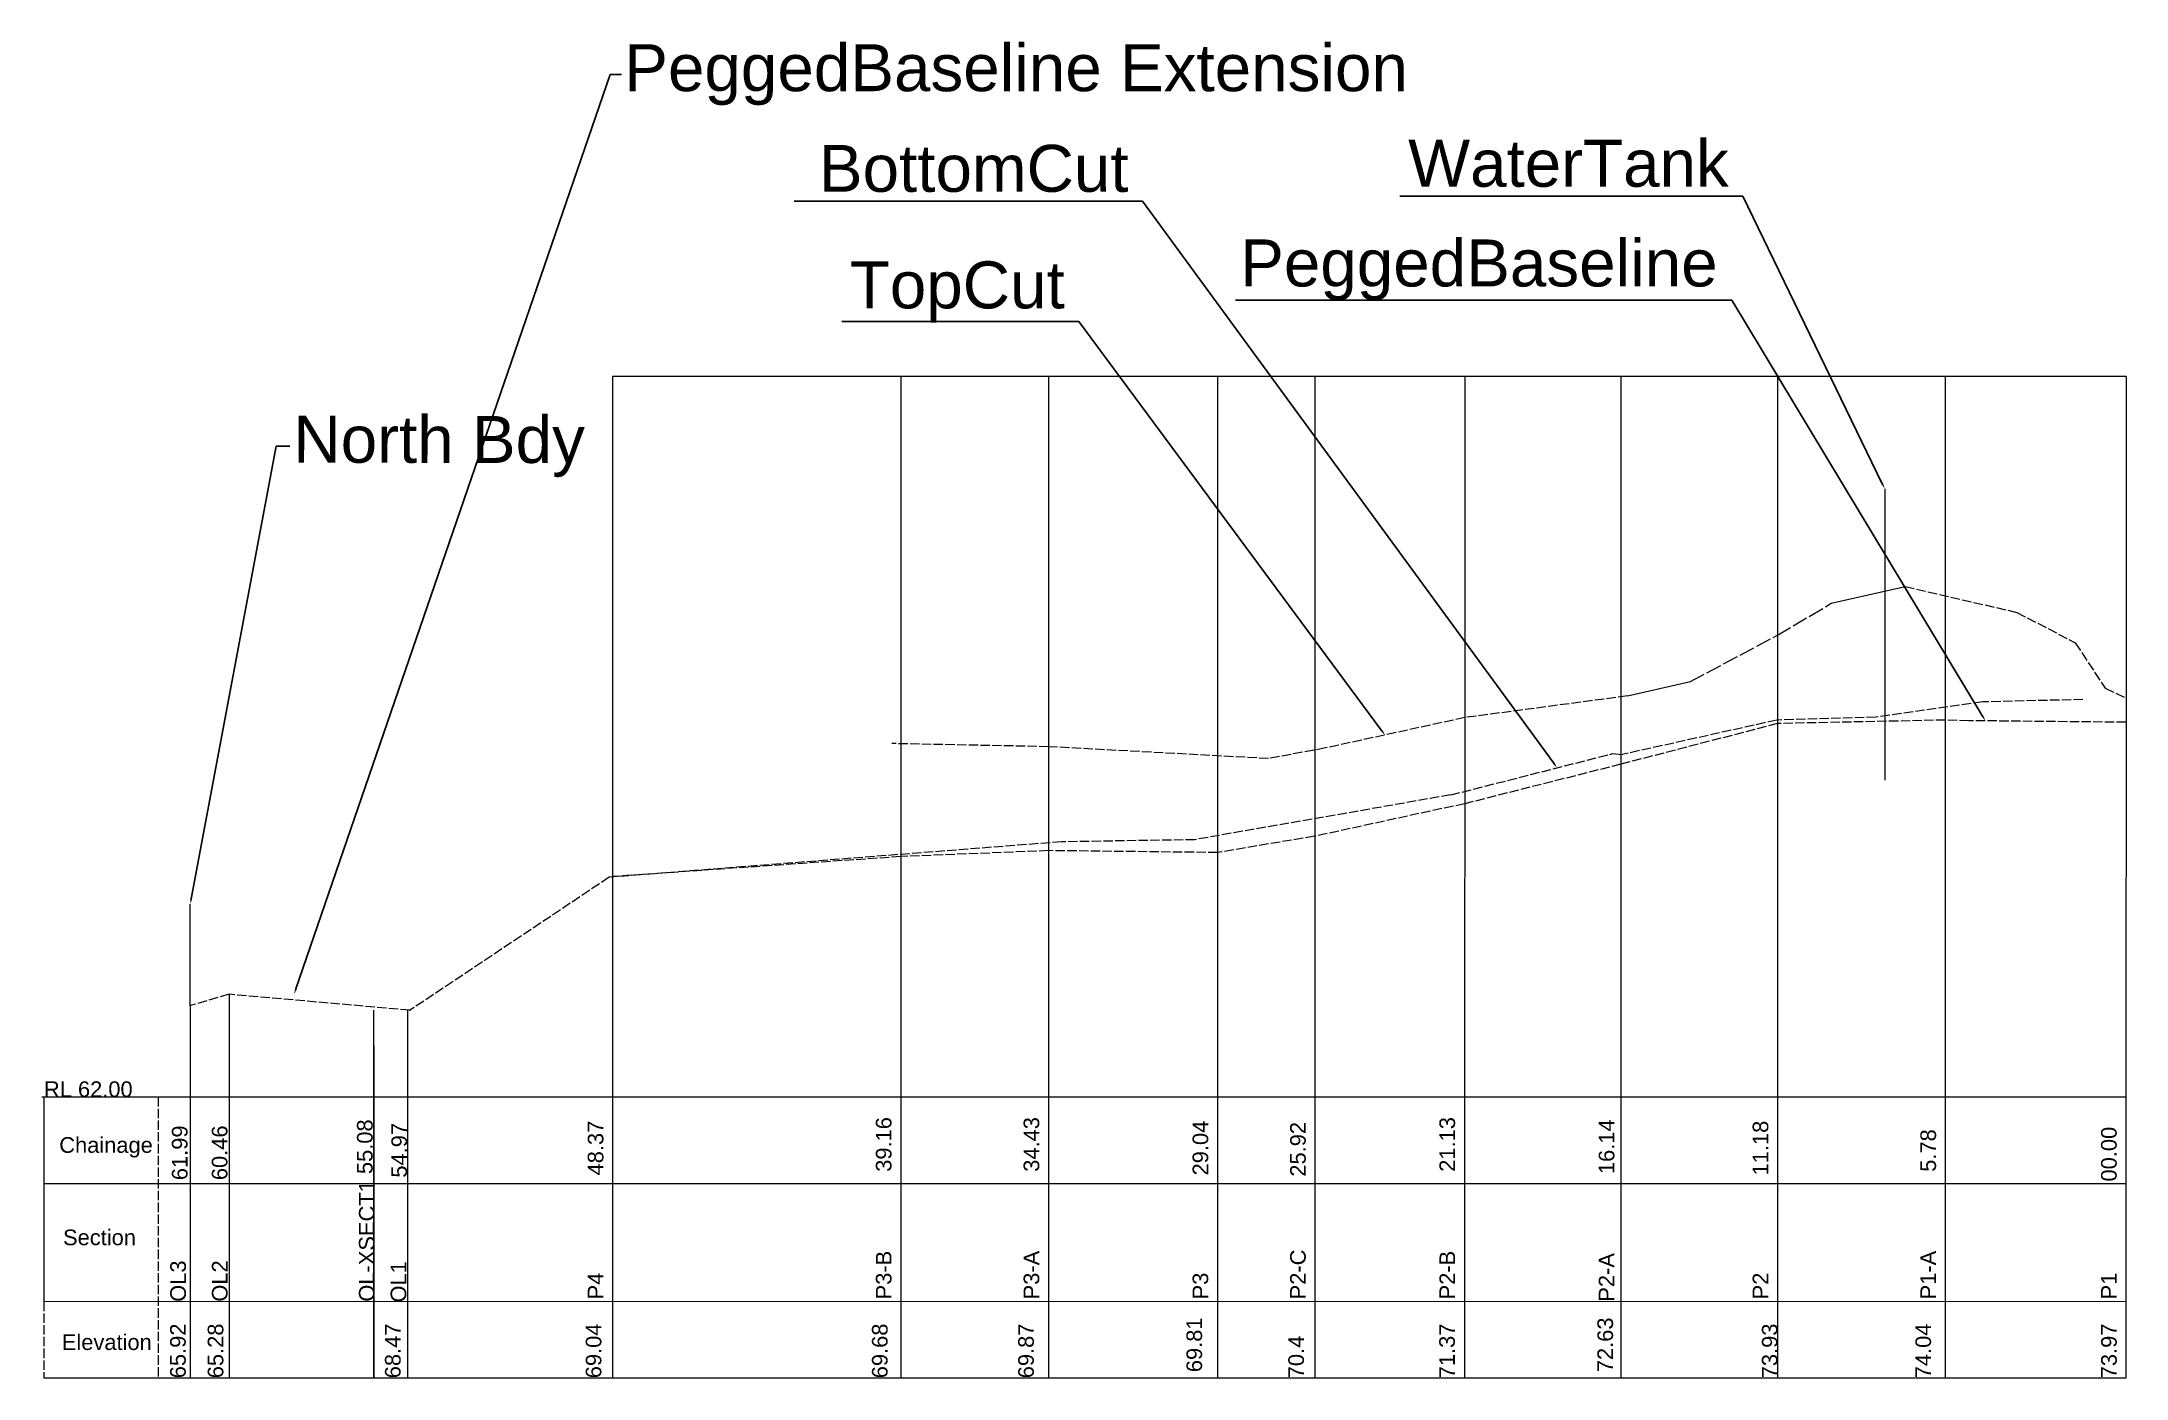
# Model space of a CAD drawing. Header units: millimetres. Extents: x -20594 to 247192, y 0 to 159211.
# Drawn here: x 34237 to 100869, y 115550 to 158244 of the extents above; entities that cross this region are included whole.
import ezdxf
from ezdxf import colors
from ezdxf.entities.mleader import LeaderData, LeaderLine
from ezdxf.math import Vec2, Vec3

# ---------------------------------------------------------------- set-up
doc = ezdxf.new("R2010")
doc.units = ezdxf.units.MM
doc.header["$PDMODE"] = 35
doc.header["$PDSIZE"] = 10
doc.linetypes.add('ACAD_ISO02W100', pattern=[15, 12, -3])
doc.linetypes.add('DASHED2', pattern=[0.3, 0.25, -0.05])
doc.layers.add('VIEWPORTS', color=7, linetype='Continuous')
doc.styles.add('MtXpl_arial_ttf_shx', font='arial.ttf.shx')
doc.styles.get("Standard").update_dxf_attribs({"font": 'arial.ttf'})

msp = doc.modelspace()

# ---------------------------------------------------------------- texts
at = {"linetype": 'ACAD_ISO02W100', "lineweight": 0}
for s, p in [('RL 62.00', (34309.886, 124534.529)), ('Chainage', (34798.692, 122751.494)), ('Section', (34920.322, 119800.385)), ('Elevation', (34881.837, 116452.732))]:
    msp.add_text(s, height=500, dxfattribs=at).set_placement(p)
for s, p in [('                    61.99', (38898.563, 117997.399)), ('                    60.46', (40172.731, 117997.359)), ('                     55.08', (44815.076, 117997.298)), ('                     54.97', (45914.43, 117882.879)), ('P4                48.37', (52190.351, 118070.099)), ('P3-B             39.16', (61399.558, 118070.099)), ('P3-A             34.43', (66122.77, 118070.099)), ('P3                29.04', (71523.486, 118070.099)), ('P2-C            25.92', (74640.778, 118070.099)), ('P2-B             21.13', (79413.163, 118070.099)), ('P2-A             16.14', (84505.393, 117996.608)), ('P2                11.18', (89425.112, 118070.099)), ('P1-A             5.78', (94786.84, 118070.099)), ('P1               00.00', (100561.065, 118070.099)), ('OL-XSECT1', (44876.375, 117997.289)), ('OL3', (38846.75, 117992.585)), ('OL2', (40178.074, 117997.367)), ('OL1', (45889.941, 117970.623)), ('69.04', (52125.961, 115550.51)), (' 69.81', (71326, 115550.18)), (' 72.63', (84462.518, 115549.959)), ('74.04', (94627.056, 115549.78)), ('65.92', (38840.899, 115550.738)), ('65.28', (40043.295, 115550.717)), ('68.47', (45708.965, 115550.62)), ('69.68', (61275.118, 115550.352)), ('69.87', (65949.109, 115550.272)), ('70.4', (74582.769, 115550.124)), ('71.37', (79406.844, 115550.041)), ('73.93', (89720.869, 115549.864)), ('73.97', (100563.381, 115549.678))]:
    msp.add_text(s, height=500, rotation=90, dxfattribs=at).set_placement(p)

# ---------------------------------------------------------------- linework, layer by layer
at = {"color": 7, "linetype": 'Continuous', "lineweight": 0}
for p, q in [((100859.44, 147549.109), (52486.449, 147549.109)), ((61695.655, 147549.109), (61695.563, 115550.345)), ((66418.868, 147549.109), (66418.868, 115550.264)), ((71819.583, 147549.109), (71819.583, 115550.171)), ((74930.054, 147549.109), (74930.054, 115550.118)), ((79725.856, 147549.109), (79709.959, 115550.036)), ((84715.673, 147549.109), (84715.673, 115549.95)), ((89720.869, 147549.109), (89720.869, 115549.864)), ((95082.596, 147549.109), (95082.554, 115549.772)), ((100859.44, 147549.109), (100857.385, 115549.673)), ((91439.208, 140305.018), (93797.317, 140845.088)), ((84920.654, 137344.63), (86935.619, 137804.691)), ((100858.013, 124534.529), (34237.137, 124534.529)), ((100857.807, 121761.436), (34309.886, 121766.058))]:
    msp.add_line(p, q, dxfattribs=at)
at = {"lineweight": 0, "ltscale": 800}
for p, q in [((52486.449, 147549.109), (52486.449, 131573.876)), ((52486.449, 131573.876), (52486.174, 115550.503)), ((38986.449, 127454.529), (38986.449, 130691.754)), ((38986.449, 127454.529), (38986.245, 115550.735)), ((40232.449, 127814.529), (40232.238, 115550.714)), ((44854.169, 115550.634), (44854.169, 127304.529)), ((45931.21, 127304.529), (45931.21, 115550.616)), ((44854.31, 126173.732), (44854.127, 115550.634))]:
    msp.add_line(p, q, dxfattribs=at)
at = {"color": 7, "linetype": 'DASHED2', "lineweight": 0, "ltscale": 2000}
for p, q in [((89700.981, 139274.883), (91439.208, 140305.018)), ((86935.619, 137804.691), (89700.981, 139274.883))]:
    msp.add_line(p, q, dxfattribs=at)
at = {"linetype": 'ACAD_ISO02W100', "lineweight": 0, "ltscale": 1250}
msp.add_line((34309.886, 124534.529), (34309.886, 117997.265), dxfattribs=at)
at = {"color": 7, "linetype": 'Continuous', "lineweight": 0, "ltscale": 1000}
for p, q in [((100857.512, 117996.327), (34309.886, 117997.47)), ((100857.512, 115549.673), (34309.886, 115550.816))]:
    msp.add_line(p, q, dxfattribs=at)
at = {"color": 7, "linetype": 'ACAD_ISO02W100', "lineweight": 0, "ltscale": 25}
for points in [[(93797.317, 140845.088), (97369.984, 140014.98), (99239.229, 139044.853), (100189.353, 137594.663), (100859.44, 137281.622)], [(84920.654, 137344.63), (79725.856, 136654.54), (75275.28, 135684.413), (73450.406, 135344.369), (66418.936, 135724.419), (61415.797, 135824.432)], [(92861.394, 136664.541), (89701.107, 136574.53), (84751.787, 135474.386)], [(99478.44, 137231.348), (96278.841, 137154.606), (92861.394, 136664.541)], [(100859.44, 136504.521), (95833.653, 136554.527), (95082.596, 136574.53), (89720.869, 136464.515), (84715.673, 135164.345), (79725.856, 133904.18), (74930.054, 132864.044), (71819.583, 132343.976), (66418.868, 132403.984), (61695.655, 132213.959), (52486.449, 131573.876)], [(79276.22, 134184.217), (84458.717, 135504.39), (84751.312, 135470.308)], [(79276.22, 134184.217), (71096.045, 132754.03), (66840.961, 132685.574), (52377.409, 131553.873)], [(34309.886, 117996.327), (34309.886, 115549.673)]]:
    msp.add_lwpolyline(points, dxfattribs=at)
at = {"color": 6, "linetype": 'ACAD_ISO02W100', "lineweight": 0, "ltscale": 25}
msp.add_lwpolyline([(52377.409, 131553.873), (46009.449, 127304.529), (40232.449, 127814.529), (38986.449, 127454.529)], dxfattribs=at)
at = {"linetype": 'ACAD_ISO02W100', "lineweight": 0, "ltscale": 25}
msp.add_lwpolyline([(37963.187, 124534.529), (37963.033, 115550.753)], dxfattribs=at)
at = {"linetype": 'ACAD_ISO02W100', "lineweight": 0, "ltscale": 1250}
msp.add_point((100858.575, 136504.529), dxfattribs=at)
msp.add_point((100858.575, 136504.529), dxfattribs=at)
at = {"linetype": 'ACAD_ISO02W100', "lineweight": 0, "ltscale": 800}
for p in [(52486.449, 131562.405), (52486.449, 131562.405), (38986.449, 127454.529), (40232.449, 127814.529), (46009.449, 127304.529)]:
    msp.add_point(p, dxfattribs=at)
at = {"lineweight": 0, "ltscale": 800}
msp.add_point((52486.449, 131554.529), dxfattribs=at)
at = {"layer": 'VIEWPORTS', "color": 7, "linetype": 'ACAD_ISO02W100', "lineweight": 0}
msp.add_line((93147.161, 143963.97), (93147.161, 134658.542), dxfattribs=at)

msp.set_redraw_order([(e.dxf.handle, doc.entitydb.next_handle()) for e in msp.query("TEXT MTEXT ATTDEF DIMENSION ARC_DIMENSION")])  # texts and dimensions are drawn at this point

# ---------------------------------------------------------------- leaders
at = {"color": 7, "linetype": 'Continuous', "lineweight": 0, "ltscale": 1000}
ml = msp.add_multileader_mtext('Standard', dxfattribs=at)
ml.set_content('PeggedBaseline Extension', color=7, style='MtXpl_arial_ttf_shx')
ml.set_leader_properties()
ml.build(insert=Vec2(0, 0))
ml.multileader.update_dxf_attribs({"text_right_attachment_type": 6, "dogleg_length": 72, "arrow_head_size": 180.024})
ctx = ml.context
ctx.base_point, ctx.char_height, ctx.arrow_head_size, ctx.landing_gap_size, ctx.plane_origin = Vec3(52767.654, 157196.312), 1500.19619, 180.024, 90.012, Vec3(76051.194, 119265.005)
ctx.right_attachment = 6
notes = []
notes.append((ctx, [(0, (1, 1, 0), (52407.607, 157196.312), (1, 0), 360.047, [(0, [(42305.922, 127814.494)], 0, [])])]))
ctx.mtext.insert, ctx.mtext.flow_direction = Vec3(52857.666, 158163.867), 5
ml = msp.add_multileader_mtext('Standard', dxfattribs=at)
ml.set_content('BottomCut', color=7, style='MtXpl_arial_ttf_shx')
ml.set_leader_properties()
ml.build(insert=Vec2(0, 0))
ml.multileader.update_dxf_attribs({"text_right_attachment_type": 6, "dogleg_length": 72, "arrow_head_size": 180.024})
ctx = ml.context
ctx.base_point, ctx.char_height, ctx.arrow_head_size, ctx.landing_gap_size, ctx.plane_origin = Vec3(58987.074, 154186.179), 1500.1962, 180.024, 90.012, Vec3(106247.167, 132760.363)
ctx.right_attachment, ctx.text_align_type = 6, 2
notes.append((ctx, [(1, (1, 1, 0), (69427.826, 153148.833), (-1, 0), 360.047, [(0, [(82676.328, 135050.35)], 0, [])])]))
ctx.mtext.insert, ctx.mtext.alignment, ctx.mtext.flow_direction = Vec3(68977.767, 154949.069), 3, 5
ml = msp.add_multileader_mtext('Standard', dxfattribs=at)
ml.set_content('WaterTank', color=7, style='MtXpl_arial_ttf_shx')
ml.set_leader_properties()
ml.build(insert=Vec2(0, 0))
ml.multileader.update_dxf_attribs({"text_right_attachment_type": 6, "dogleg_length": 72, "arrow_head_size": 180.024})
ctx = ml.context
ctx.base_point, ctx.char_height, ctx.arrow_head_size, ctx.landing_gap_size, ctx.plane_origin = Vec3(77972.858, 154348.685), 1500.1962, 180.024, 90.012, Vec3(102587.134, 143528.775)
ctx.right_attachment, ctx.text_align_type = 6, 2
notes.append((ctx, [(1, (1, 1, 0), (88612.134, 153310.828), (-1, 0), 360.047, [(0, [(93147.161, 143963.97)], 0, [])])]))
ctx.mtext.insert, ctx.mtext.alignment, ctx.mtext.flow_direction = Vec3(88162.075, 155111.063), 3, 5
ml = msp.add_multileader_mtext('Standard', dxfattribs=at)
ml.set_content('PeggedBaseline', color=7, style='MtXpl_arial_ttf_shx')
ml.set_leader_properties()
ml.build(insert=Vec2(0, 0))
ml.multileader.update_dxf_attribs({"text_right_attachment_type": 6, "dogleg_length": 72, "arrow_head_size": 180.024})
ctx = ml.context
ctx.base_point, ctx.char_height, ctx.arrow_head_size, ctx.landing_gap_size, ctx.plane_origin = Vec3(72593.328, 150959.429), 1500.19619, 180.024, 90.012, Vec3(102864.986, 137894.255)
ctx.right_attachment, ctx.text_align_type = 6, 2
notes.append((ctx, [(1, (1, 1, 0), (88257.137, 149991.874), (-1, 0), 360.047, [(0, [(96367.1, 136549.219)], 0, [])])]))
ctx.mtext.insert, ctx.mtext.alignment, ctx.mtext.flow_direction = Vec3(87807.078, 151926.984), 3, 5
ml = msp.add_multileader_mtext('Standard', dxfattribs=at)
ml.set_content('TopCut', color=7, style='MtXpl_arial_ttf_shx')
ml.set_leader_properties()
ml.build(insert=Vec2(0, 0))
ml.multileader.update_dxf_attribs({"text_right_attachment_type": 6, "dogleg_length": 72, "arrow_head_size": 180.024})
ctx = ml.context
ctx.base_point, ctx.char_height, ctx.arrow_head_size, ctx.landing_gap_size, ctx.plane_origin = Vec3(60145.16, 150267.991), 1500.1962, 180.024, 90.012, Vec3(104015.539, 124868.392)
ctx.right_attachment, ctx.text_align_type = 6, 2
notes.append((ctx, [(1, (1, 1, 0), (67388.017, 149309.646), (-1, 0), 360.047, [(0, [(77173.191, 136098.116)], 0, [])])]))
ctx.mtext.insert, ctx.mtext.alignment, ctx.mtext.flow_direction = Vec3(66937.958, 151226.336), 3, 5
ml = msp.add_multileader_mtext('Standard', dxfattribs=at)
ml.set_content('North Bdy', color=7, style='MtXpl_arial_ttf_shx')
ml.set_leader_properties()
ml.build(insert=Vec2(0, 0))
ml.multileader.update_dxf_attribs({"text_right_attachment_type": 6, "dogleg_length": 360.047, "arrow_head_size": 180.024})
ctx = ml.context
ctx.base_point, ctx.char_height, ctx.arrow_head_size, ctx.landing_gap_size, ctx.plane_origin, ctx.plane_x_axis, ctx.plane_y_axis = Vec3(42164.302, 145327.136, -78920.321), 1500.1962, 180.024, 90.012, Vec3(64538.744, 134564.845, -78920.321), Vec3(0.999998987, -0.001423158), Vec3(0.001423158, 0.999998987)
ctx.right_attachment, ctx.text_align_type = 6, 2
notes.append((ctx, [(1, (1, 1, 0), (41732.097, 145327.751, -78920.321), (0.999998987, -0.001423158), 432.206, [(0, [(38986.449, 130691.754, -78920.321)], 0, [])])]))
ctx.mtext.insert, ctx.mtext.text_direction, ctx.mtext.rotation, ctx.mtext.alignment, ctx.mtext.flow_direction = Vec3(51599.677, 146284.334, -78920.321), Vec3(0.999998987, -0.001423158), 6.281762148, 3, 5
for ctx, leaders in notes:
    for number, flags, end, landing, length, lines in leaders:
        leader = LeaderData()
        leader.index, (leader.has_last_leader_line, leader.has_dogleg_vector, leader.attachment_direction) = number, flags
        leader.last_leader_point, leader.dogleg_vector, leader.dogleg_length = Vec3(end), Vec3(landing), length
        for number, points, colour, breaks in lines:
            line = LeaderLine()
            line.index, line.vertices, line.color, line.breaks = number, Vec3.list(points), colors.encode_raw_color(colour), breaks
            leader.lines.append(line)
        ctx.leaders.append(leader)

doc.saveas('drawing.dxf')
